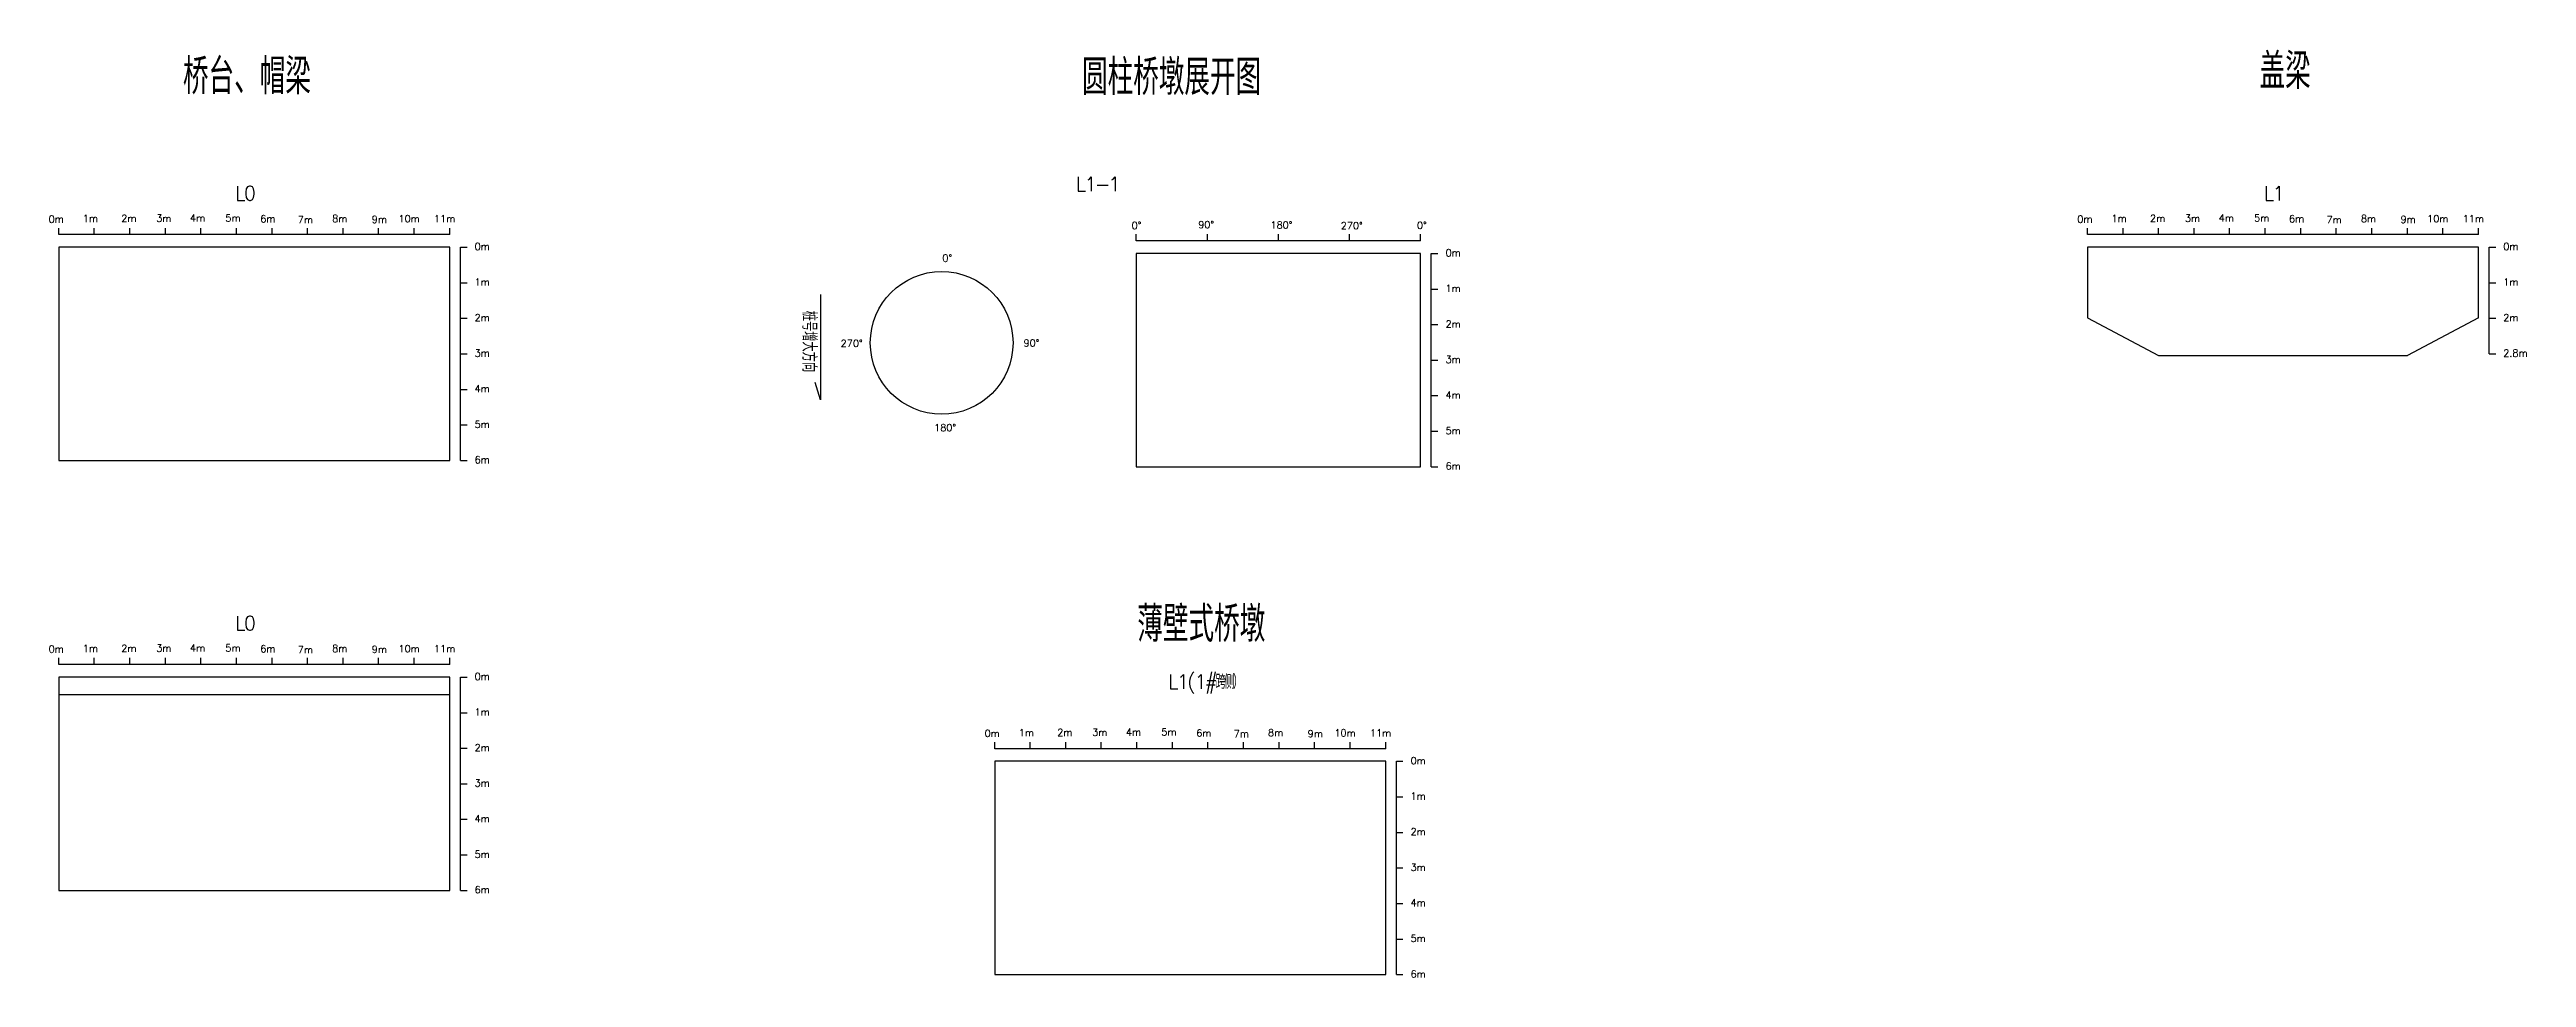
# Model space of a CAD drawing. Header units: millimetres. Extents: x -1282 to 12907, y -5521 to 1235.
# Drawn here: x -1282 to 5687, y -5521 to -2911 of the extents above; entities that cross this region are included whole.
import ezdxf

# ---------------------------------------------------------------- set-up
doc = ezdxf.new("R2010")
doc.units = ezdxf.units.MM
doc.layers.add('底图', color=7, linetype='Continuous')
doc.styles.get("Standard").update_dxf_attribs({"font": 'txt', "bigfont": 'gbcbig.shx'})

msp = doc.modelspace()

# ---------------------------------------------------------------- texts
at = {"layer": '底图'}
for s, insert, char_height, width, attachment_point in [('桥台、帽梁', (-906.303, -2936.533), 100, 705.605, 1), ('盖梁', (4935.932, -2921.603), 100, 705.605, 1), ('圆柱桥墩展开图', (1623.139, -2938.805), 100, 705.605, 1), ('{\\T0.8;L1-1}', (1605.343, -3269.439), 40, 90.49877, 1), ('{\\T0.8;L0}', (-759.691, -3295.141), 40, 90.49877, 1), ('{\\T0.8;L1}', (4948.004, -3295.141), 40, 90.49877, 1), ('0m', (-1241.422, -3398.111), 20, 90.49877, 9), ('1m', (-1145.384, -3396.2), 20, 90.49877, 9), ('2m', (-1036.884, -3395.797), 20, 90.49877, 9), ('3m', (-938.768, -3395.395), 20, 90.49877, 9), ('4m', (-843.631, -3394.984), 20, 90.49877, 9), ('5m', (-744.038, -3394.581), 20, 90.49877, 9), ('6m', (-645.927, -3397.143), 20, 90.49877, 9), ('7m', (-540.389, -3399.713), 20, 90.49877, 9), ('8m', (-443.767, -3396.335), 20, 90.49877, 9), ('9m', (-332.286, -3398.908), 20, 90.49877, 9), ('10m', (-240.119, -3397.013), 20, 90.49877, 9), ('11m', (-140.119, -3397.013), 20, 90.49877, 9), ('0%%D', (1790.197, -3415.881), 20, 90.49877, 9), ('90%%D', (1994.736, -3413.566), 20, 90.49877, 9), ('180%%D', (2215.118, -3414.259), 20, 90.49877, 9), ('270%%D', (2412.822, -3416.418), 20, 90.49877, 9), ('0%%D', (2593.026, -3415.61), 20, 90.49877, 9), ('0m', (4466.272, -3398.111), 20, 90.49877, 9), ('1m', (4562.31, -3396.2), 20, 90.49877, 9), ('2m', (4670.81, -3395.797), 20, 90.49877, 9), ('3m', (4768.926, -3395.395), 20, 90.49877, 9), ('4m', (4864.064, -3394.984), 20, 90.49877, 9), ('5m', (4963.657, -3394.581), 20, 90.49877, 9), ('6m', (5061.767, -3397.143), 20, 90.49877, 9), ('7m', (5167.306, -3399.713), 20, 90.49877, 9), ('8m', (5263.928, -3396.335), 20, 90.49877, 9), ('9m', (5375.409, -3398.908), 20, 90.49877, 9), ('10m', (5467.575, -3397.013), 20, 90.49877, 9), ('11m', (5567.575, -3397.013), 20, 90.49877, 9), ('0m', (-85.803, -3455.01), 20, 90.49877, 1), ('0m', (2645.817, -3472.78), 20, 90.49877, 1), ('0m', (5621.891, -3455.01), 20, 90.49877, 1), ('0%%D', (1257.765, -3507.71), 20, 90.49877, 9), ('1m', (-85.803, -3555.01), 20, 90.49877, 1), ('1m', (2645.817, -3572.78), 20, 90.49877, 1), ('1m', (5621.891, -3555.01), 20, 90.49877, 1), ('2m', (-85.803, -3655.01), 20, 90.49877, 1), ('2m', (2645.817, -3672.78), 20, 90.49877, 1), ('2m', (5621.891, -3655.01), 20, 90.49877, 1), ('3m', (-85.803, -3755.01), 20, 90.49877, 1), ('270%%D', (1005.832, -3747.43), 20, 90.49877, 9), ('90%%D', (1502.931, -3746.714), 20, 90.49877, 9), ('2.8m', (5621.891, -3755.01), 20, 90.49877, 1), ('3m', (2645.817, -3772.78), 20, 90.49877, 1), ('4m', (-85.803, -3855.01), 20, 90.49877, 1), ('4m', (2645.817, -3872.78), 20, 90.49877, 1), ('5m', (-85.803, -3955.01), 20, 90.49877, 1), ('180%%D', (1268.805, -3984.454), 20, 90.49877, 9), ('5m', (2645.817, -3972.78), 20, 90.49877, 1), ('6m', (-85.803, -4055.01), 20, 90.49877, 1), ('6m', (2645.817, -4072.78), 20, 90.49877, 1), ('{\\T0.8;L0}', (-759.691, -4504.665), 40, 90.49877, 1), (' 薄壁式桥墩', (1689.562, -4477.197), 100, 705.605, 1), ('0m', (-1241.422, -4607.636), 20, 90.49877, 9), ('1m', (-1145.384, -4605.724), 20, 90.49877, 9), ('2m', (-1036.884, -4605.321), 20, 90.49877, 9), ('3m', (-938.768, -4604.92), 20, 90.49877, 9), ('4m', (-843.631, -4604.509), 20, 90.49877, 9), ('5m', (-744.038, -4604.106), 20, 90.49877, 9), ('6m', (-645.927, -4606.668), 20, 90.49877, 9), ('7m', (-540.389, -4609.238), 20, 90.49877, 9), ('8m', (-443.767, -4605.859), 20, 90.49877, 9), ('9m', (-332.286, -4608.433), 20, 90.49877, 9), ('10m', (-240.119, -4606.537), 20, 90.49877, 9), ('11m', (-140.119, -4606.537), 20, 90.49877, 9), ('0m', (-85.803, -4664.535), 20, 90.49877, 1), ('{\\T0.8;L1(1#跨侧）}', (1864.996, -4669.124), 40, 302.14674, 1), ('1m', (-85.803, -4764.535), 20, 90.49877, 1), ('2m', (-85.803, -4864.535), 20, 90.49877, 1), ('0m', (1391.786, -4844.326), 20, 90.49877, 9), ('1m', (1487.824, -4842.414), 20, 90.49877, 9), ('2m', (1596.325, -4842.011), 20, 90.49877, 9), ('3m', (1694.441, -4841.61), 20, 90.49877, 9), ('4m', (1789.578, -4841.199), 20, 90.49877, 9), ('5m', (1889.171, -4840.796), 20, 90.49877, 9), ('6m', (1987.281, -4843.358), 20, 90.49877, 9), ('7m', (2092.82, -4845.927), 20, 90.49877, 9), ('8m', (2189.442, -4842.549), 20, 90.49877, 9), ('9m', (2300.923, -4845.123), 20, 90.49877, 9), ('10m', (2393.089, -4843.227), 20, 90.49877, 9), ('11m', (2493.089, -4843.227), 20, 90.49877, 9), ('0m', (2547.406, -4901.225), 20, 90.49877, 1), ('3m', (-85.803, -4964.535), 20, 90.49877, 1), ('1m', (2547.406, -5001.225), 20, 90.49877, 1), ('4m', (-85.803, -5064.535), 20, 90.49877, 1), ('2m', (2547.406, -5101.225), 20, 90.49877, 1), ('5m', (-85.803, -5164.535), 20, 90.49877, 1), ('3m', (2547.406, -5201.225), 20, 90.49877, 1), ('6m', (-85.803, -5264.535), 20, 90.49877, 1), ('4m', (2547.406, -5301.225), 20, 90.49877, 1), ('5m', (2547.406, -5401.225), 20, 90.49877, 1), ('6m', (2547.406, -5501.225), 20, 90.49877, 1)]:
    msp.add_mtext(s, dxfattribs=dict(at, insert=insert, char_height=char_height, width=width, attachment_point=attachment_point))
at = {"layer": '底图', "insert": (875.935, -3645.674), "char_height": 40, "width": 230.21945, "attachment_point": 1, "rotation": 270}
msp.add_mtext('桩号增大方向', dxfattribs=at)

# ---------------------------------------------------------------- linework, layer by layer
at = {"layer": '底图'}
for p, q in [((-1255.762, -3431.607), (-1255.762, -3413)), ((-1155.762, -3431.607), (-1155.762, -3413)), ((-1055.762, -3431.607), (-1055.762, -3413)), ((-955.762, -3431.607), (-955.762, -3413)), ((-855.762, -3431.607), (-855.762, -3413)), ((-755.762, -3431.607), (-755.762, -3413)), ((-655.762, -3431.607), (-655.762, -3413)), ((-555.762, -3431.607), (-555.762, -3413)), ((-455.762, -3431.607), (-455.762, -3413)), ((-355.762, -3431.607), (-355.762, -3413)), ((-255.762, -3431.607), (-255.762, -3413)), ((-155.762, -3431.607), (-155.762, -3413)), ((4451.932, -3431.607), (4451.932, -3413)), ((4551.932, -3431.607), (4551.932, -3413)), ((4651.932, -3431.607), (4651.932, -3413)), ((4751.932, -3431.607), (4751.932, -3413)), ((4851.932, -3431.607), (4851.932, -3413)), ((4951.932, -3431.607), (4951.932, -3413)), ((5051.932, -3431.607), (5051.932, -3413)), ((5151.932, -3431.607), (5151.932, -3413)), ((5251.932, -3431.607), (5251.932, -3413)), ((5351.932, -3431.607), (5351.932, -3413)), ((5451.932, -3431.607), (5451.932, -3413)), ((5551.932, -3431.607), (5551.932, -3413)), ((-155.762, -3431.607), (-1255.762, -3431.607)), ((-1255.762, -3466.844), (-1255.762, -4066.844)), ((-1155.762, -3466.844), (-1255.762, -3466.844)), ((-1055.762, -3466.844), (-1155.762, -3466.844)), ((-955.762, -3466.844), (-1055.762, -3466.844)), ((-855.762, -3466.844), (-955.762, -3466.844)), ((-755.762, -3466.844), (-855.762, -3466.844)), ((-655.762, -3466.844), (-755.762, -3466.844)), ((-555.762, -3466.844), (-655.762, -3466.844)), ((-455.762, -3466.844), (-555.762, -3466.844)), ((-355.762, -3466.844), (-455.762, -3466.844)), ((-255.762, -3466.844), (-355.762, -3466.844)), ((-155.762, -3466.844), (-255.762, -3466.844)), ((-155.762, -4066.844), (-155.762, -3466.844)), ((-125.746, -4066.844), (-125.746, -3466.844)), ((-125.746, -3466.844), (-107.139, -3466.844)), ((1775.857, -3449.376), (1775.857, -3430.769)), ((2575.857, -3449.376), (1775.857, -3449.376)), ((1975.857, -3449.376), (1975.857, -3430.769)), ((2175.857, -3449.376), (2175.857, -3430.769)), ((2375.857, -3449.376), (2375.857, -3430.769)), ((2575.857, -3449.376), (2575.857, -3430.769)), ((5551.932, -3431.607), (4451.932, -3431.607)), ((4451.932, -3466.844), (4451.932, -3665.726)), ((4551.932, -3466.844), (4451.932, -3466.844)), ((4651.932, -3466.844), (4551.932, -3466.844)), ((4751.932, -3466.844), (4651.932, -3466.844)), ((4851.932, -3466.844), (4751.932, -3466.844)), ((4951.932, -3466.844), (4851.932, -3466.844)), ((5051.932, -3466.844), (4951.932, -3466.844)), ((5151.932, -3466.844), (5051.932, -3466.844)), ((5251.932, -3466.844), (5151.932, -3466.844)), ((5351.932, -3466.844), (5251.932, -3466.844)), ((5451.932, -3466.844), (5351.932, -3466.844)), ((5551.932, -3466.844), (5451.932, -3466.844)), ((5551.932, -3665.726), (5551.932, -3466.844)), ((5581.949, -3766.844), (5581.949, -3466.844)), ((5581.949, -3466.844), (5600.556, -3466.844)), ((1775.857, -3484.614), (1775.857, -4084.614)), ((1875.857, -3484.614), (1775.857, -3484.614)), ((1975.857, -3484.614), (1875.857, -3484.614)), ((2075.857, -3484.614), (1975.857, -3484.614)), ((2175.857, -3484.614), (2075.857, -3484.614)), ((2275.857, -3484.614), (2175.857, -3484.614)), ((2375.857, -3484.614), (2275.857, -3484.614)), ((2475.857, -3484.614), (2375.857, -3484.614)), ((2575.857, -3484.614), (2475.857, -3484.614)), ((2575.857, -4084.614), (2575.857, -3484.614)), ((2605.874, -4084.614), (2605.874, -3484.614)), ((2605.874, -3484.614), (2624.481, -3484.614)), ((-125.746, -3566.844), (-107.139, -3566.844)), ((887.726, -3600.174), (887.726, -3896.583)), ((2605.874, -3584.614), (2624.481, -3584.614)), ((5581.949, -3566.844), (5600.556, -3566.844)), ((-125.746, -3666.844), (-107.139, -3666.844)), ((2605.874, -3684.614), (2624.481, -3684.614)), ((4451.932, -3665.726), (4651.932, -3771.765)), ((5551.932, -3665.726), (5351.932, -3771.765)), ((5581.949, -3666.844), (5600.556, -3666.844)), ((-125.746, -3766.844), (-107.139, -3766.844)), ((2605.874, -3784.614), (2624.481, -3784.614)), ((4651.932, -3771.765), (5351.932, -3771.765)), ((5581.949, -3766.844), (5600.556, -3766.844)), ((-125.746, -3866.844), (-107.139, -3866.844)), ((887.726, -3896.583), (872.124, -3847.767)), ((2605.874, -3884.614), (2624.481, -3884.614)), ((-125.746, -3966.844), (-107.139, -3966.844)), ((2605.874, -3984.614), (2624.481, -3984.614)), ((-1255.762, -4066.844), (-155.762, -4066.844)), ((-125.746, -4066.844), (-107.139, -4066.844)), ((1775.857, -4084.614), (2575.857, -4084.614)), ((2605.874, -4084.614), (2624.481, -4084.614)), ((-1255.762, -4641.131), (-1255.762, -4622.524)), ((-155.762, -4641.131), (-1255.762, -4641.131)), ((-1155.762, -4641.131), (-1155.762, -4622.524)), ((-1055.762, -4641.131), (-1055.762, -4622.524)), ((-955.762, -4641.131), (-955.762, -4622.524)), ((-855.762, -4641.131), (-855.762, -4622.524)), ((-755.762, -4641.131), (-755.762, -4622.524)), ((-655.762, -4641.131), (-655.762, -4622.524)), ((-555.762, -4641.131), (-555.762, -4622.524)), ((-455.762, -4641.131), (-455.762, -4622.524)), ((-355.762, -4641.131), (-355.762, -4622.524)), ((-255.762, -4641.131), (-255.762, -4622.524)), ((-155.762, -4641.131), (-155.762, -4622.524)), ((-1255.762, -4676.369), (-1255.762, -5276.369)), ((-1155.762, -4676.369), (-1255.762, -4676.369)), ((-1155.762, -4725.831), (-1255.762, -4725.831)), ((-1055.762, -4676.369), (-1155.762, -4676.369)), ((-1055.762, -4725.831), (-1155.762, -4725.831)), ((-955.762, -4676.369), (-1055.762, -4676.369)), ((-955.762, -4725.831), (-1055.762, -4725.831)), ((-855.762, -4676.369), (-955.762, -4676.369)), ((-855.762, -4725.831), (-955.762, -4725.831)), ((-755.762, -4676.369), (-855.762, -4676.369)), ((-755.762, -4725.831), (-855.762, -4725.831)), ((-655.762, -4676.369), (-755.762, -4676.369)), ((-655.762, -4725.831), (-755.762, -4725.831)), ((-555.762, -4676.369), (-655.762, -4676.369)), ((-555.762, -4725.831), (-655.762, -4725.831)), ((-455.762, -4676.369), (-555.762, -4676.369)), ((-455.762, -4725.831), (-555.762, -4725.831)), ((-355.762, -4676.369), (-455.762, -4676.369)), ((-355.762, -4725.831), (-455.762, -4725.831)), ((-255.762, -4676.369), (-355.762, -4676.369)), ((-255.762, -4725.831), (-355.762, -4725.831)), ((-155.762, -4676.369), (-255.762, -4676.369)), ((-155.762, -4725.831), (-255.762, -4725.831)), ((-155.762, -5276.369), (-155.762, -4676.369)), ((-125.746, -5276.369), (-125.746, -4676.369)), ((-125.746, -4676.369), (-107.139, -4676.369)), ((-125.746, -4776.369), (-107.139, -4776.369)), ((-125.746, -4876.369), (-107.139, -4876.369)), ((1377.446, -4877.821), (1377.446, -4859.214)), ((2477.446, -4877.821), (1377.446, -4877.821)), ((1477.446, -4877.821), (1477.446, -4859.214)), ((1577.446, -4877.821), (1577.446, -4859.214)), ((1677.446, -4877.821), (1677.446, -4859.214)), ((1777.446, -4877.821), (1777.446, -4859.214)), ((1877.446, -4877.821), (1877.446, -4859.214)), ((1977.446, -4877.821), (1977.446, -4859.214)), ((2077.446, -4877.821), (2077.446, -4859.214)), ((2177.446, -4877.821), (2177.446, -4859.214)), ((2277.446, -4877.821), (2277.446, -4859.214)), ((2377.446, -4877.821), (2377.446, -4859.214)), ((2477.446, -4877.821), (2477.446, -4859.214)), ((1377.446, -4913.059), (1377.446, -5513.059)), ((1477.446, -4913.059), (1377.446, -4913.059)), ((1577.446, -4913.059), (1477.446, -4913.059)), ((1677.446, -4913.059), (1577.446, -4913.059)), ((1777.446, -4913.059), (1677.446, -4913.059)), ((1877.446, -4913.059), (1777.446, -4913.059)), ((1977.446, -4913.059), (1877.446, -4913.059)), ((2077.446, -4913.059), (1977.446, -4913.059)), ((2177.446, -4913.059), (2077.446, -4913.059)), ((2277.446, -4913.059), (2177.446, -4913.059)), ((2377.446, -4913.059), (2277.446, -4913.059)), ((2477.446, -4913.059), (2377.446, -4913.059)), ((2477.446, -5513.059), (2477.446, -4913.059)), ((2507.463, -5513.059), (2507.463, -4913.059)), ((2507.463, -4913.059), (2526.07, -4913.059)), ((-125.746, -4976.369), (-107.139, -4976.369)), ((2507.463, -5013.059), (2526.07, -5013.059)), ((-125.746, -5076.369), (-107.139, -5076.369)), ((2507.463, -5113.059), (2526.07, -5113.059)), ((-125.746, -5176.369), (-107.139, -5176.369)), ((2507.463, -5213.059), (2526.07, -5213.059)), ((-1255.762, -5276.369), (-155.762, -5276.369)), ((-125.746, -5276.369), (-107.139, -5276.369)), ((2507.463, -5313.059), (2526.07, -5313.059)), ((2507.463, -5413.059), (2526.07, -5413.059)), ((1377.446, -5513.059), (2477.446, -5513.059)), ((2507.463, -5513.059), (2526.07, -5513.059))]:
    msp.add_line(p, q, dxfattribs=at)
msp.add_circle((1228.299, -3736.135), 200.749, dxfattribs=at)

msp.set_redraw_order([(e.dxf.handle, doc.entitydb.next_handle()) for e in msp.query("TEXT MTEXT ATTDEF DIMENSION ARC_DIMENSION")])  # texts and dimensions are drawn at this point

doc.saveas('drawing.dxf')
